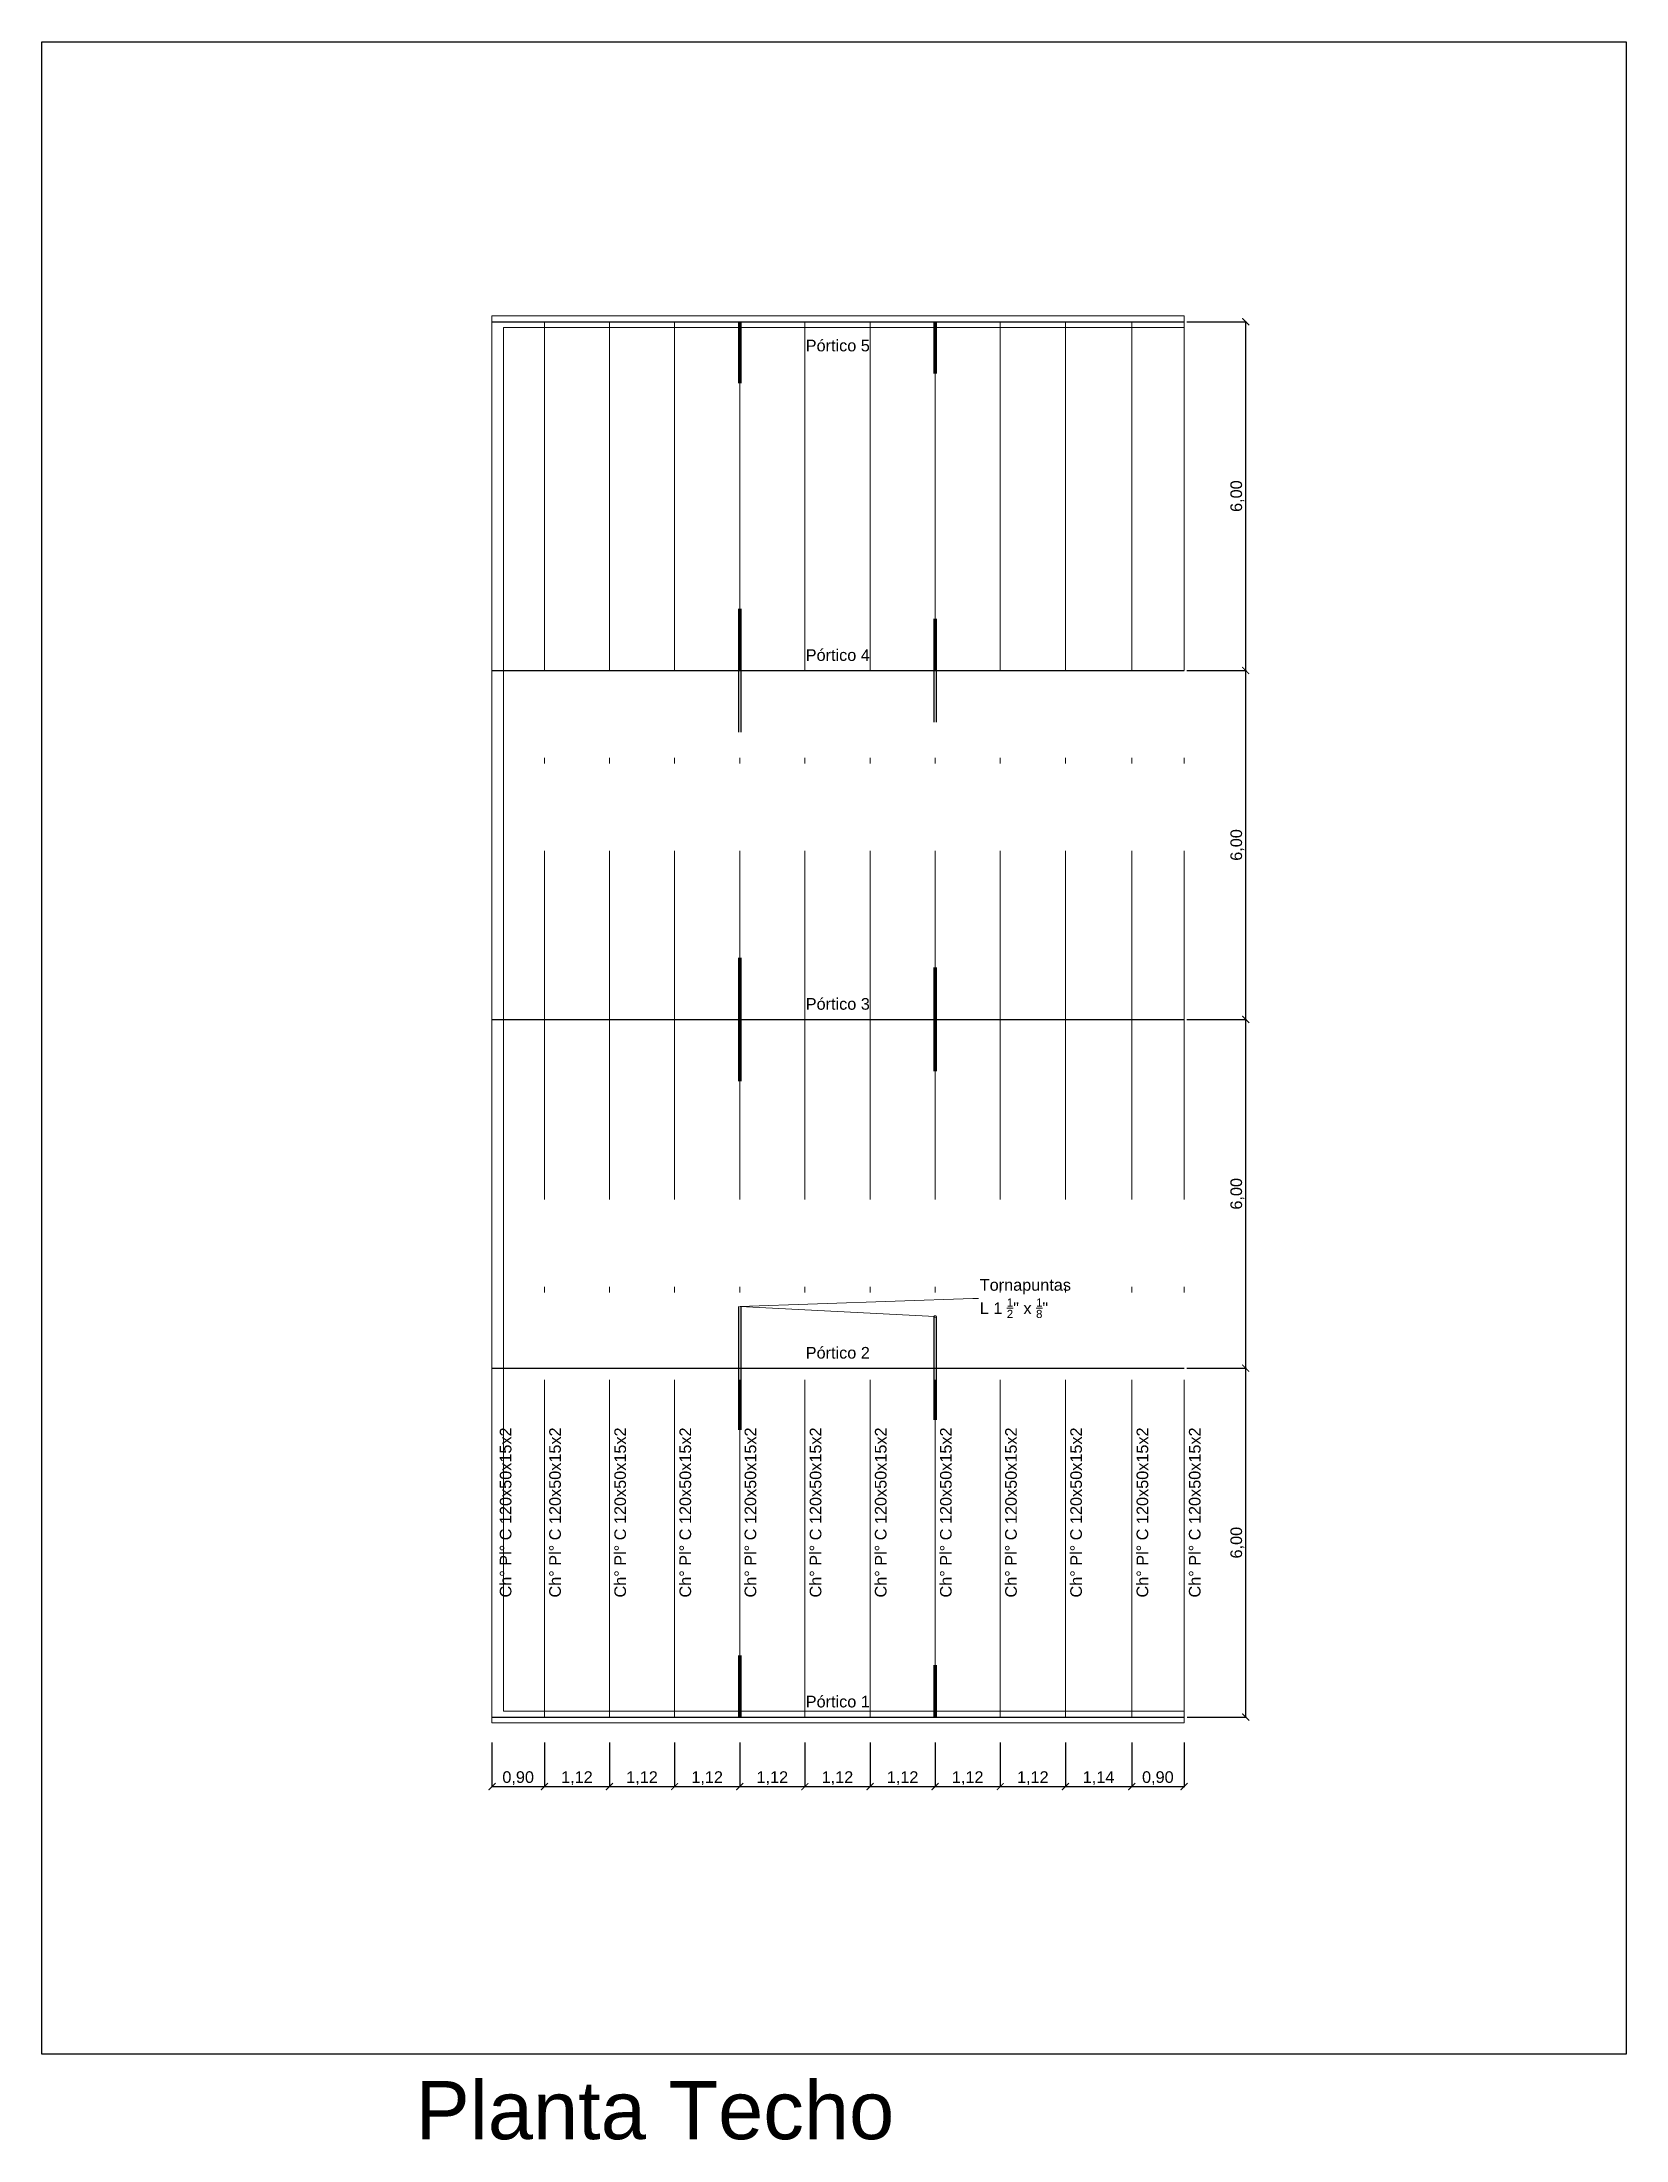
# Model space of a CAD drawing. Header units: millimetres. Extents: x 265 to 899, y -203 to 32.
# Drawn here: x 625.62 to 652.86, y -108.88 to -72.8 of the extents above; entities that cross this region are included whole.
import ezdxf
from ezdxf import colors
from ezdxf.entities.mleader import LeaderData, LeaderLine
from ezdxf.math import Vec2, Vec3

# ---------------------------------------------------------------- set-up
doc = ezdxf.new("R2010")
doc.units = ezdxf.units.MM
doc.header["$LTSCALE"] = 0.1
doc.header["$MEASUREMENT"] = 0
doc.header["$PDMODE"] = 3
doc.header["$PDSIZE"] = 0.1
doc.linetypes.add('ACAD_ISO10W100', pattern=[18, 12, -3, 0, -3])
doc.layers.get('DEFPOINTS').update_dxf_attribs({"color": 1})
for name, color, linetype, lineweight in [('00_EST_CERCHA', 5, 'ACAD_ISO10W100', 30), ('00_EST_Correa', 3, 'ACAD_ISO10W100', 20), ('00_EST_Cotas', 6, 'Continuous', 9), ('00_EST_MAMPOSTERIA', 7, 'Continuous', 20), ('00_EST_TEXTO', 6, 'Continuous', 9)]:
    doc.layers.add(name, color=color, linetype=linetype, lineweight=lineweight)
doc.layers.add('00_EST_NoImprimir', color=1, linetype='Continuous', plot=False)
doc.layers.add('00_EST_TORNAPUNTAS', color=7, linetype='Continuous', lineweight=30, true_color=0xf70828)
doc.styles.add('ARIAL', font='arial.ttf', dxfattribs={"height": 0.15})
doc.styles.add('Arial1_50', font='arial.ttf', dxfattribs={"height": 0.05})
doc.styles.add('Arial20', font='arial.ttf', dxfattribs={"height": 0.2})
doc.dimstyles.new('Cota 1-100-Andres', dxfattribs={"dimtxt": 0.2, "dimasz": 0.12, "dimexe": 0.012, "dimexo": 0.15, "dimgap": 0.025, "dimtad": 1, "dimzin": 0, "dimtxsty": 'Arial20', "dimblk1": 'ARCHTICK', "dimblk2": 'ARCHTICK', "dimsah": 1, "dimcen": 0.09, "dimclrd": 256, "dimclre": 256, "dimclrt": 256, "dimazin": 0, "dimtfac": 1, "dimtofl": 0, "dimtmove": 0, "dimatfit": 3, "dimldrblk": 'ARCHTICK', "dimfxl": 1, "dimtolj": 1, "dimtzin": 0, "dimarcsym": 0})

msp = doc.modelspace()

# ---------------------------------------------------------------- texts
at = {"layer": '00_EST_TEXTO', "attachment_point": 1}
for s, width, gutter_width, insert, char_height, style in [('Pórtico 5', 4.79928, 0.75, (638.757, -77.918), 0.2, 'ARIAL'), ('Pórtico 4', 4.79928, 0.75, (638.757, -83.242), 0.2, 'ARIAL'), ('Pórtico 3', 4.79928, 0.75, (638.757, -89.242), 0.2, 'ARIAL'), ('Pórtico 2', 4.79928, 0.75, (638.757, -95.242), 0.2, 'ARIAL'), ('Pórtico 1', 4.79928, 0.75, (638.757, -101.242), 0.2, 'ARIAL'), ('Planta Techo', 15.00094, 0.25, (632.048, -107.869), 1, 'Arial1_50')]:
    msp.add_mtext_dynamic_manual_height_columns(s, width=width, gutter_width=gutter_width, heights=[0], dxfattribs=dict(at, insert=insert, char_height=char_height, style=style))
at = {"layer": '00_EST_TEXTO', "char_height": 0.2, "attachment_point": 1, "rotation": 90, "style": 'ARIAL'}
for insert in [(633.496, -99.552), (634.346, -99.552), (635.466, -99.552), (636.586, -99.552), (637.706, -99.552), (638.826, -99.552), (639.946, -99.552), (641.066, -99.552), (642.186, -99.552), (643.306, -99.552), (644.446, -99.552), (645.346, -99.552)]:
    msp.add_mtext_dynamic_manual_height_columns('Ch° Pl° C 120x50x15x2', width=4.79928, gutter_width=0.75, heights=[0], dxfattribs=dict(at, insert=insert))

# ---------------------------------------------------------------- blocks, each defined once
blk = doc.blocks.new('_ARCHTICK')
at = {"color": 0, "linetype": 'ByBlock', "const_width": 0.15}
blk.add_lwpolyline([(-0.5, -0.5), (0.5, 0.5)], dxfattribs=at)
blk = doc.blocks.new('*D311')
at = {"layer": '00_EST_Cotas', "lineweight": -2, "transparency": 16777216}
for p, q in [((645.312, -89.608), (646.335, -89.608)), ((646.323, -95.608), (646.323, -89.608)), ((645.318, -95.608), (646.335, -95.608))]:
    blk.add_line(p, q, dxfattribs=at)
at = {"layer": 'DEFPOINTS', "color": 0, "transparency": 16777216}
for p in [(645.162, -89.608), (646.323, -89.608), (645.168, -95.608)]:
    blk.add_point(p, dxfattribs=at)
at = {"layer": '00_EST_Cotas', "lineweight": -2, "transparency": 16777216, "xscale": 0.12, "yscale": 0.12, "zscale": 0.12}
for p, rotation in [((646.323, -89.608), 90), ((646.323, -95.608), 270)]:
    blk.add_blockref('_ARCHTICK', p, dxfattribs=dict(at, rotation=rotation))
at = {"layer": '00_EST_Cotas', "transparency": 16777216, "insert": (646.178, -92.608), "char_height": 0.2, "attachment_point": 5, "rotation": 90, "style": 'Arial20'}
blk.add_mtext('\\A1;6,00', dxfattribs=at)
blk = doc.blocks.new('*D312')
at = {"layer": '00_EST_Cotas', "lineweight": -2, "transparency": 16777216}
for p, q in [((645.312, -83.608), (646.335, -83.608)), ((646.323, -89.608), (646.323, -83.608)), ((645.312, -89.608), (646.335, -89.608))]:
    blk.add_line(p, q, dxfattribs=at)
at = {"layer": 'DEFPOINTS', "color": 0, "transparency": 16777216}
for p in [(645.162, -83.608), (646.323, -83.608), (645.162, -89.608)]:
    blk.add_point(p, dxfattribs=at)
at = {"layer": '00_EST_Cotas', "lineweight": -2, "transparency": 16777216, "xscale": 0.12, "yscale": 0.12, "zscale": 0.12}
for p, rotation in [((646.323, -83.608), 90), ((646.323, -89.608), 270)]:
    blk.add_blockref('_ARCHTICK', p, dxfattribs=dict(at, rotation=rotation))
at = {"layer": '00_EST_Cotas', "transparency": 16777216, "insert": (646.178, -86.608), "char_height": 0.2, "attachment_point": 5, "rotation": 90, "style": 'Arial20'}
blk.add_mtext('\\A1;6,00', dxfattribs=at)
blk = doc.blocks.new('*D313')
at = {"layer": '00_EST_Cotas', "lineweight": -2, "transparency": 16777216}
for p, q in [((645.312, -77.608), (646.335, -77.608)), ((646.323, -83.608), (646.323, -77.608)), ((645.312, -83.608), (646.335, -83.608))]:
    blk.add_line(p, q, dxfattribs=at)
at = {"layer": 'DEFPOINTS', "color": 0, "transparency": 16777216}
for p in [(645.162, -77.608), (646.323, -77.608), (645.162, -83.608)]:
    blk.add_point(p, dxfattribs=at)
at = {"layer": '00_EST_Cotas', "lineweight": -2, "transparency": 16777216, "xscale": 0.12, "yscale": 0.12, "zscale": 0.12}
for p, rotation in [((646.323, -77.608), 90), ((646.323, -83.608), 270)]:
    blk.add_blockref('_ARCHTICK', p, dxfattribs=dict(at, rotation=rotation))
at = {"layer": '00_EST_Cotas', "transparency": 16777216, "insert": (646.178, -80.608), "char_height": 0.2, "attachment_point": 5, "rotation": 90, "style": 'Arial20'}
blk.add_mtext('\\A1;6,00', dxfattribs=at)
blk = doc.blocks.new('*D314')
at = {"layer": '00_EST_Cotas', "lineweight": -2, "transparency": 16777216}
for p, q in [((645.312, -89.608), (646.335, -89.608)), ((646.323, -95.608), (646.323, -89.608)), ((645.318, -95.608), (646.335, -95.608))]:
    blk.add_line(p, q, dxfattribs=at)
at = {"layer": 'DEFPOINTS', "color": 0, "transparency": 16777216}
for p in [(645.162, -89.608), (646.323, -89.608), (645.168, -95.608)]:
    blk.add_point(p, dxfattribs=at)
at = {"layer": '00_EST_Cotas', "lineweight": -2, "transparency": 16777216, "xscale": 0.12, "yscale": 0.12, "zscale": 0.12}
for p, rotation in [((646.323, -89.608), 90), ((646.323, -95.608), 270)]:
    blk.add_blockref('_ARCHTICK', p, dxfattribs=dict(at, rotation=rotation))
at = {"layer": '00_EST_Cotas', "transparency": 16777216, "insert": (646.178, -92.608), "char_height": 0.2, "attachment_point": 5, "rotation": 90, "style": 'Arial20'}
blk.add_mtext('\\A1;6,00', dxfattribs=at)
blk = doc.blocks.new('*D315')
at = {"layer": '00_EST_Cotas', "lineweight": -2, "transparency": 16777216}
for p, q in [((645.312, -83.608), (646.335, -83.608)), ((646.323, -89.608), (646.323, -83.608)), ((645.312, -89.608), (646.335, -89.608))]:
    blk.add_line(p, q, dxfattribs=at)
at = {"layer": 'DEFPOINTS', "color": 0, "transparency": 16777216}
for p in [(645.162, -83.608), (646.323, -83.608), (645.162, -89.608)]:
    blk.add_point(p, dxfattribs=at)
at = {"layer": '00_EST_Cotas', "lineweight": -2, "transparency": 16777216, "xscale": 0.12, "yscale": 0.12, "zscale": 0.12}
for p, rotation in [((646.323, -83.608), 90), ((646.323, -89.608), 270)]:
    blk.add_blockref('_ARCHTICK', p, dxfattribs=dict(at, rotation=rotation))
at = {"layer": '00_EST_Cotas', "transparency": 16777216, "insert": (646.178, -86.608), "char_height": 0.2, "attachment_point": 5, "rotation": 90, "style": 'Arial20'}
blk.add_mtext('\\A1;6,00', dxfattribs=at)
blk = doc.blocks.new('*D316')
at = {"layer": '00_EST_Cotas', "lineweight": -2, "transparency": 16777216}
for p, q in [((645.312, -77.608), (646.335, -77.608)), ((646.323, -83.608), (646.323, -77.608)), ((645.312, -83.608), (646.335, -83.608))]:
    blk.add_line(p, q, dxfattribs=at)
at = {"layer": 'DEFPOINTS', "color": 0, "transparency": 16777216}
for p in [(645.162, -77.608), (646.323, -77.608), (645.162, -83.608)]:
    blk.add_point(p, dxfattribs=at)
at = {"layer": '00_EST_Cotas', "lineweight": -2, "transparency": 16777216, "xscale": 0.12, "yscale": 0.12, "zscale": 0.12}
for p, rotation in [((646.323, -77.608), 90), ((646.323, -83.608), 270)]:
    blk.add_blockref('_ARCHTICK', p, dxfattribs=dict(at, rotation=rotation))
at = {"layer": '00_EST_Cotas', "transparency": 16777216, "insert": (646.178, -80.608), "char_height": 0.2, "attachment_point": 5, "rotation": 90, "style": 'Arial20'}
blk.add_mtext('\\A1;6,00', dxfattribs=at)
blk = doc.blocks.new('*D317')
at = {"layer": '00_EST_Cotas', "lineweight": -2, "transparency": 16777216}
for p, q in [((633.362, -102.047), (633.362, -102.816)), ((634.262, -102.047), (634.262, -102.816)), ((633.362, -102.804), (634.262, -102.804))]:
    blk.add_line(p, q, dxfattribs=at)
at = {"layer": 'DEFPOINTS', "color": 0, "transparency": 16777216}
for p in [(633.362, -101.897), (634.262, -101.897), (634.262, -102.804)]:
    blk.add_point(p, dxfattribs=at)
at = {"layer": '00_EST_Cotas', "lineweight": -2, "transparency": 16777216, "xscale": 0.12, "yscale": 0.12, "zscale": 0.12, "rotation": 180}
blk.add_blockref('_ARCHTICK', (633.362, -102.804), dxfattribs=at)
at = {"layer": '00_EST_Cotas', "lineweight": -2, "transparency": 16777216, "xscale": 0.12, "yscale": 0.12, "zscale": 0.12}
blk.add_blockref('_ARCHTICK', (634.262, -102.804), dxfattribs=at)
at = {"layer": '00_EST_Cotas', "transparency": 16777216, "insert": (633.812, -102.659), "char_height": 0.2, "attachment_point": 5, "style": 'Arial20'}
blk.add_mtext('\\A1;0,90', dxfattribs=at)
blk = doc.blocks.new('*D318')
at = {"layer": '00_EST_Cotas', "lineweight": -2, "transparency": 16777216}
for p, q in [((634.262, -102.047), (634.262, -102.816)), ((635.382, -102.047), (635.382, -102.816)), ((634.262, -102.804), (635.382, -102.804))]:
    blk.add_line(p, q, dxfattribs=at)
at = {"layer": 'DEFPOINTS', "color": 0, "transparency": 16777216}
for p in [(634.262, -101.897), (635.382, -101.897), (635.382, -102.804)]:
    blk.add_point(p, dxfattribs=at)
at = {"layer": '00_EST_Cotas', "lineweight": -2, "transparency": 16777216, "xscale": 0.12, "yscale": 0.12, "zscale": 0.12, "rotation": 180}
blk.add_blockref('_ARCHTICK', (634.262, -102.804), dxfattribs=at)
at = {"layer": '00_EST_Cotas', "lineweight": -2, "transparency": 16777216, "xscale": 0.12, "yscale": 0.12, "zscale": 0.12}
blk.add_blockref('_ARCHTICK', (635.382, -102.804), dxfattribs=at)
at = {"layer": '00_EST_Cotas', "transparency": 16777216, "insert": (634.822, -102.659), "char_height": 0.2, "attachment_point": 5, "style": 'Arial20'}
blk.add_mtext('\\A1;1,12', dxfattribs=at)
blk = doc.blocks.new('*D319')
at = {"layer": '00_EST_Cotas', "lineweight": -2, "transparency": 16777216}
for p, q in [((635.382, -102.047), (635.382, -102.816)), ((636.502, -102.047), (636.502, -102.816)), ((635.382, -102.804), (636.502, -102.804))]:
    blk.add_line(p, q, dxfattribs=at)
at = {"layer": 'DEFPOINTS', "color": 0, "transparency": 16777216}
for p in [(635.382, -101.897), (636.502, -101.897), (636.502, -102.804)]:
    blk.add_point(p, dxfattribs=at)
at = {"layer": '00_EST_Cotas', "lineweight": -2, "transparency": 16777216, "xscale": 0.12, "yscale": 0.12, "zscale": 0.12, "rotation": 180}
blk.add_blockref('_ARCHTICK', (635.382, -102.804), dxfattribs=at)
at = {"layer": '00_EST_Cotas', "lineweight": -2, "transparency": 16777216, "xscale": 0.12, "yscale": 0.12, "zscale": 0.12}
blk.add_blockref('_ARCHTICK', (636.502, -102.804), dxfattribs=at)
at = {"layer": '00_EST_Cotas', "transparency": 16777216, "insert": (635.942, -102.659), "char_height": 0.2, "attachment_point": 5, "style": 'Arial20'}
blk.add_mtext('\\A1;1,12', dxfattribs=at)
blk = doc.blocks.new('*D320')
at = {"layer": '00_EST_Cotas', "lineweight": -2, "transparency": 16777216}
for p, q in [((636.502, -102.047), (636.502, -102.816)), ((637.622, -102.047), (637.622, -102.816)), ((636.502, -102.804), (637.622, -102.804))]:
    blk.add_line(p, q, dxfattribs=at)
at = {"layer": 'DEFPOINTS', "color": 0, "transparency": 16777216}
for p in [(636.502, -101.897), (637.622, -101.897), (637.622, -102.804)]:
    blk.add_point(p, dxfattribs=at)
at = {"layer": '00_EST_Cotas', "lineweight": -2, "transparency": 16777216, "xscale": 0.12, "yscale": 0.12, "zscale": 0.12, "rotation": 180}
blk.add_blockref('_ARCHTICK', (636.502, -102.804), dxfattribs=at)
at = {"layer": '00_EST_Cotas', "lineweight": -2, "transparency": 16777216, "xscale": 0.12, "yscale": 0.12, "zscale": 0.12}
blk.add_blockref('_ARCHTICK', (637.622, -102.804), dxfattribs=at)
at = {"layer": '00_EST_Cotas', "transparency": 16777216, "insert": (637.062, -102.659), "char_height": 0.2, "attachment_point": 5, "style": 'Arial20'}
blk.add_mtext('\\A1;1,12', dxfattribs=at)
blk = doc.blocks.new('*D321')
at = {"layer": '00_EST_Cotas', "lineweight": -2, "transparency": 16777216}
for p, q in [((637.622, -102.047), (637.622, -102.816)), ((638.742, -102.047), (638.742, -102.816)), ((637.622, -102.804), (638.742, -102.804))]:
    blk.add_line(p, q, dxfattribs=at)
at = {"layer": 'DEFPOINTS', "color": 0, "transparency": 16777216}
for p in [(637.622, -101.897), (638.742, -101.897), (638.742, -102.804)]:
    blk.add_point(p, dxfattribs=at)
at = {"layer": '00_EST_Cotas', "lineweight": -2, "transparency": 16777216, "xscale": 0.12, "yscale": 0.12, "zscale": 0.12, "rotation": 180}
blk.add_blockref('_ARCHTICK', (637.622, -102.804), dxfattribs=at)
at = {"layer": '00_EST_Cotas', "lineweight": -2, "transparency": 16777216, "xscale": 0.12, "yscale": 0.12, "zscale": 0.12}
blk.add_blockref('_ARCHTICK', (638.742, -102.804), dxfattribs=at)
at = {"layer": '00_EST_Cotas', "transparency": 16777216, "insert": (638.182, -102.659), "char_height": 0.2, "attachment_point": 5, "style": 'Arial20'}
blk.add_mtext('\\A1;1,12', dxfattribs=at)
blk = doc.blocks.new('*D322')
at = {"layer": '00_EST_Cotas', "lineweight": -2, "transparency": 16777216}
for p, q in [((638.742, -102.047), (638.742, -102.816)), ((639.862, -102.047), (639.862, -102.816)), ((638.742, -102.804), (639.862, -102.804))]:
    blk.add_line(p, q, dxfattribs=at)
at = {"layer": 'DEFPOINTS', "color": 0, "transparency": 16777216}
for p in [(638.742, -101.897), (639.862, -101.897), (639.862, -102.804)]:
    blk.add_point(p, dxfattribs=at)
at = {"layer": '00_EST_Cotas', "lineweight": -2, "transparency": 16777216, "xscale": 0.12, "yscale": 0.12, "zscale": 0.12, "rotation": 180}
blk.add_blockref('_ARCHTICK', (638.742, -102.804), dxfattribs=at)
at = {"layer": '00_EST_Cotas', "lineweight": -2, "transparency": 16777216, "xscale": 0.12, "yscale": 0.12, "zscale": 0.12}
blk.add_blockref('_ARCHTICK', (639.862, -102.804), dxfattribs=at)
at = {"layer": '00_EST_Cotas', "transparency": 16777216, "insert": (639.302, -102.659), "char_height": 0.2, "attachment_point": 5, "style": 'Arial20'}
blk.add_mtext('\\A1;1,12', dxfattribs=at)
blk = doc.blocks.new('*D323')
at = {"layer": '00_EST_Cotas', "lineweight": -2, "transparency": 16777216}
for p, q in [((639.862, -102.047), (639.862, -102.816)), ((640.982, -102.047), (640.982, -102.816)), ((639.862, -102.804), (640.982, -102.804))]:
    blk.add_line(p, q, dxfattribs=at)
at = {"layer": 'DEFPOINTS', "color": 0, "transparency": 16777216}
for p in [(639.862, -101.897), (640.982, -101.897), (640.982, -102.804)]:
    blk.add_point(p, dxfattribs=at)
at = {"layer": '00_EST_Cotas', "lineweight": -2, "transparency": 16777216, "xscale": 0.12, "yscale": 0.12, "zscale": 0.12, "rotation": 180}
blk.add_blockref('_ARCHTICK', (639.862, -102.804), dxfattribs=at)
at = {"layer": '00_EST_Cotas', "lineweight": -2, "transparency": 16777216, "xscale": 0.12, "yscale": 0.12, "zscale": 0.12}
blk.add_blockref('_ARCHTICK', (640.982, -102.804), dxfattribs=at)
at = {"layer": '00_EST_Cotas', "transparency": 16777216, "insert": (640.422, -102.659), "char_height": 0.2, "attachment_point": 5, "style": 'Arial20'}
blk.add_mtext('\\A1;1,12', dxfattribs=at)
blk = doc.blocks.new('*D324')
at = {"layer": '00_EST_Cotas', "lineweight": -2, "transparency": 16777216}
for p, q in [((640.982, -102.047), (640.982, -102.816)), ((642.102, -102.047), (642.102, -102.816)), ((640.982, -102.804), (642.102, -102.804))]:
    blk.add_line(p, q, dxfattribs=at)
at = {"layer": 'DEFPOINTS', "color": 0, "transparency": 16777216}
for p in [(640.982, -101.897), (642.102, -101.897), (642.102, -102.804)]:
    blk.add_point(p, dxfattribs=at)
at = {"layer": '00_EST_Cotas', "lineweight": -2, "transparency": 16777216, "xscale": 0.12, "yscale": 0.12, "zscale": 0.12, "rotation": 180}
blk.add_blockref('_ARCHTICK', (640.982, -102.804), dxfattribs=at)
at = {"layer": '00_EST_Cotas', "lineweight": -2, "transparency": 16777216, "xscale": 0.12, "yscale": 0.12, "zscale": 0.12}
blk.add_blockref('_ARCHTICK', (642.102, -102.804), dxfattribs=at)
at = {"layer": '00_EST_Cotas', "transparency": 16777216, "insert": (641.542, -102.659), "char_height": 0.2, "attachment_point": 5, "style": 'Arial20'}
blk.add_mtext('\\A1;1,12', dxfattribs=at)
blk = doc.blocks.new('*D325')
at = {"layer": '00_EST_Cotas', "lineweight": -2, "transparency": 16777216}
for p, q in [((642.102, -102.047), (642.102, -102.816)), ((643.222, -102.047), (643.222, -102.816)), ((642.102, -102.804), (643.222, -102.804))]:
    blk.add_line(p, q, dxfattribs=at)
at = {"layer": 'DEFPOINTS', "color": 0, "transparency": 16777216}
for p in [(642.102, -101.897), (643.222, -101.897), (643.222, -102.804)]:
    blk.add_point(p, dxfattribs=at)
at = {"layer": '00_EST_Cotas', "lineweight": -2, "transparency": 16777216, "xscale": 0.12, "yscale": 0.12, "zscale": 0.12, "rotation": 180}
blk.add_blockref('_ARCHTICK', (642.102, -102.804), dxfattribs=at)
at = {"layer": '00_EST_Cotas', "lineweight": -2, "transparency": 16777216, "xscale": 0.12, "yscale": 0.12, "zscale": 0.12}
blk.add_blockref('_ARCHTICK', (643.222, -102.804), dxfattribs=at)
at = {"layer": '00_EST_Cotas', "transparency": 16777216, "insert": (642.662, -102.659), "char_height": 0.2, "attachment_point": 5, "style": 'Arial20'}
blk.add_mtext('\\A1;1,12', dxfattribs=at)
blk = doc.blocks.new('*D326')
at = {"layer": '00_EST_Cotas', "lineweight": -2, "transparency": 16777216}
for p, q in [((643.222, -102.047), (643.222, -102.816)), ((644.362, -102.047), (644.362, -102.816)), ((643.222, -102.804), (644.362, -102.804))]:
    blk.add_line(p, q, dxfattribs=at)
at = {"layer": 'DEFPOINTS', "color": 0, "transparency": 16777216}
for p in [(643.222, -101.897), (644.362, -101.897), (644.362, -102.804)]:
    blk.add_point(p, dxfattribs=at)
at = {"layer": '00_EST_Cotas', "lineweight": -2, "transparency": 16777216, "xscale": 0.12, "yscale": 0.12, "zscale": 0.12, "rotation": 180}
blk.add_blockref('_ARCHTICK', (643.222, -102.804), dxfattribs=at)
at = {"layer": '00_EST_Cotas', "lineweight": -2, "transparency": 16777216, "xscale": 0.12, "yscale": 0.12, "zscale": 0.12}
blk.add_blockref('_ARCHTICK', (644.362, -102.804), dxfattribs=at)
at = {"layer": '00_EST_Cotas', "transparency": 16777216, "insert": (643.792, -102.659), "char_height": 0.2, "attachment_point": 5, "style": 'Arial20'}
blk.add_mtext('\\A1;1,14', dxfattribs=at)
blk = doc.blocks.new('*D327')
at = {"layer": '00_EST_Cotas', "lineweight": -2, "transparency": 16777216}
for p, q in [((644.362, -102.047), (644.362, -102.816)), ((645.262, -102.047), (645.262, -102.816)), ((644.362, -102.804), (645.262, -102.804))]:
    blk.add_line(p, q, dxfattribs=at)
at = {"layer": 'DEFPOINTS', "color": 0, "transparency": 16777216}
for p in [(644.362, -101.897), (645.262, -101.897), (645.262, -102.804)]:
    blk.add_point(p, dxfattribs=at)
at = {"layer": '00_EST_Cotas', "lineweight": -2, "transparency": 16777216, "xscale": 0.12, "yscale": 0.12, "zscale": 0.12, "rotation": 180}
blk.add_blockref('_ARCHTICK', (644.362, -102.804), dxfattribs=at)
at = {"layer": '00_EST_Cotas', "lineweight": -2, "transparency": 16777216, "xscale": 0.12, "yscale": 0.12, "zscale": 0.12}
blk.add_blockref('_ARCHTICK', (645.262, -102.804), dxfattribs=at)
at = {"layer": '00_EST_Cotas', "transparency": 16777216, "insert": (644.812, -102.659), "char_height": 0.2, "attachment_point": 5, "style": 'Arial20'}
blk.add_mtext('\\A1;0,90', dxfattribs=at)
blk = doc.blocks.new('_DotSmall')
at = {"color": 0, "linetype": 'ByBlock', "const_width": 0.5}
blk.add_lwpolyline([(-0.0625, 0, 1), (0.0625, 0, 1)], format="xyb", close=True, dxfattribs=at)
blk = doc.blocks.new('*D328')
at = {"layer": '00_EST_Cotas', "lineweight": -2, "transparency": 16777216}
for p, q in [((645.312, -95.608), (646.335, -95.608)), ((646.323, -101.608), (646.323, -95.608)), ((645.318, -101.608), (646.335, -101.608))]:
    blk.add_line(p, q, dxfattribs=at)
at = {"layer": 'DEFPOINTS', "color": 0, "transparency": 16777216}
for p in [(645.162, -95.608), (646.323, -95.608), (645.168, -101.608)]:
    blk.add_point(p, dxfattribs=at)
at = {"layer": '00_EST_Cotas', "lineweight": -2, "transparency": 16777216, "xscale": 0.12, "yscale": 0.12, "zscale": 0.12}
for p, rotation in [((646.323, -95.608), 90), ((646.323, -101.608), 270)]:
    blk.add_blockref('_ARCHTICK', p, dxfattribs=dict(at, rotation=rotation))
at = {"layer": '00_EST_Cotas', "transparency": 16777216, "insert": (646.178, -98.608), "char_height": 0.2, "attachment_point": 5, "rotation": 90, "style": 'Arial20'}
blk.add_mtext('\\A1;6,00', dxfattribs=at)
blk = doc.blocks.new('*D329')
at = {"layer": '00_EST_Cotas', "lineweight": -2, "transparency": 16777216}
for p, q in [((645.312, -95.608), (646.335, -95.608)), ((646.323, -101.608), (646.323, -95.608)), ((645.318, -101.608), (646.335, -101.608))]:
    blk.add_line(p, q, dxfattribs=at)
at = {"layer": 'DEFPOINTS', "color": 0, "transparency": 16777216}
for p in [(645.162, -95.608), (646.323, -95.608), (645.168, -101.608)]:
    blk.add_point(p, dxfattribs=at)
at = {"layer": '00_EST_Cotas', "lineweight": -2, "transparency": 16777216, "xscale": 0.12, "yscale": 0.12, "zscale": 0.12}
for p, rotation in [((646.323, -95.608), 90), ((646.323, -101.608), 270)]:
    blk.add_blockref('_ARCHTICK', p, dxfattribs=dict(at, rotation=rotation))
at = {"layer": '00_EST_Cotas', "transparency": 16777216, "insert": (646.178, -98.608), "char_height": 0.2, "attachment_point": 5, "rotation": 90, "style": 'Arial20'}
blk.add_mtext('\\A1;6,00', dxfattribs=at)

# ---------------------------------------------------------------- dimensions: what is measured, and where the dimension line sits
at = {"layer": '00_EST_Cotas'}
for base, p1, p2, picture, middle in [((646.323, -77.608), (645.162, -83.608), (645.162, -77.608), '*D313', (646.178, -80.608)), ((646.323, -77.608), (645.162, -83.608), (645.162, -77.608), '*D316', (646.178, -80.608)), ((646.323, -83.608), (645.162, -89.608), (645.162, -83.608), '*D312', (646.178, -86.608)), ((646.323, -83.608), (645.162, -89.608), (645.162, -83.608), '*D315', (646.178, -86.608)), ((646.323, -89.608), (645.168, -95.608), (645.162, -89.608), '*D311', (646.178, -92.608)), ((646.323, -89.608), (645.168, -95.608), (645.162, -89.608), '*D314', (646.178, -92.608)), ((646.323, -95.608), (645.168, -101.608), (645.162, -95.608), '*D328', (646.178, -98.608)), ((646.323, -95.608), (645.168, -101.608), (645.162, -95.608), '*D329', (646.178, -98.608))]:
    dim = msp.add_linear_dim(base=base, p1=p1, p2=p2, angle=90, dimstyle='Cota 1-100-Andres', override={"dimtmove": 1}, dxfattribs=at)
    dim.commit()
    dim.dimension.update_dxf_attribs({"geometry": picture, "text_midpoint": middle})
for base, p1, p2, picture, middle in [((634.262, -102.804), (633.362, -101.897), (634.262, -101.897), '*D317', (633.812, -102.659)), ((635.382, -102.804), (634.262, -101.897), (635.382, -101.897), '*D318', (634.822, -102.659)), ((636.502, -102.804), (635.382, -101.897), (636.502, -101.897), '*D319', (635.942, -102.659)), ((637.622, -102.804), (636.502, -101.897), (637.622, -101.897), '*D320', (637.062, -102.659)), ((638.742, -102.804), (637.622, -101.897), (638.742, -101.897), '*D321', (638.182, -102.659)), ((639.862, -102.804), (638.742, -101.897), (639.862, -101.897), '*D322', (639.302, -102.659)), ((640.982, -102.804), (639.862, -101.897), (640.982, -101.897), '*D323', (640.422, -102.659)), ((642.102, -102.804), (640.982, -101.897), (642.102, -101.897), '*D324', (641.542, -102.659)), ((643.222, -102.804), (642.102, -101.897), (643.222, -101.897), '*D325', (642.662, -102.659)), ((644.362, -102.804), (643.222, -101.897), (644.362, -101.897), '*D326', (643.792, -102.659)), ((645.262, -102.804), (644.362, -101.897), (645.262, -101.897), '*D327', (644.812, -102.659))]:
    dim = msp.add_linear_dim(base=base, p1=p1, p2=p2, dimstyle='Cota 1-100-Andres', override={"dimtmove": 1}, dxfattribs=at)
    dim.commit()
    dim.dimension.update_dxf_attribs({"geometry": picture, "text_midpoint": middle})

# ---------------------------------------------------------------- linework, layer by layer
at = {"layer": '00_EST_CERCHA', "ltscale": 10}
for p, q in [((633.362, -77.608), (645.262, -77.608)), ((633.362, -83.608), (645.262, -83.608)), ((633.362, -89.608), (645.262, -89.608)), ((633.362, -95.608), (645.262, -95.608)), ((633.362, -101.608), (645.262, -101.608))]:
    msp.add_line(p, q, dxfattribs=at)
at = {"layer": '00_EST_Correa', "ltscale": 5}
for p, q in [((633.362, -77.608), (633.362, -101.608)), ((634.262, -77.608), (634.262, -101.608)), ((635.382, -77.608), (635.382, -101.608)), ((636.502, -77.608), (636.502, -101.608)), ((637.622, -77.608), (637.622, -101.608)), ((638.742, -77.608), (638.742, -101.608)), ((639.862, -77.608), (639.862, -101.608)), ((640.982, -77.608), (640.982, -101.608)), ((642.102, -77.608), (642.102, -101.608)), ((643.222, -77.608), (643.222, -101.608)), ((644.362, -77.608), (644.362, -101.608)), ((645.262, -77.608), (645.262, -101.608))]:
    msp.add_line(p, q, dxfattribs=at)
at = {"layer": '00_EST_MAMPOSTERIA'}
for p, q in [((633.362, -77.508), (633.362, -101.708)), ((633.362, -77.508), (645.262, -77.508)), ((645.262, -77.708), (645.262, -77.508)), ((633.562, -77.708), (633.562, -101.508)), ((633.562, -77.708), (645.262, -77.708)), ((633.362, -101.708), (645.262, -101.708)), ((633.562, -101.508), (645.262, -101.508)), ((645.262, -101.708), (645.262, -101.508))]:
    msp.add_line(p, q, dxfattribs=at)
at = {"layer": '00_EST_NoImprimir'}
msp.add_lwpolyline([(625.624, -72.797), (652.862, -72.797), (652.862, -107.404), (625.624, -107.404)], close=True, dxfattribs=at)
at = {"layer": '00_EST_TORNAPUNTAS'}
for p, q in [((637.602, -77.608), (637.602, -78.668)), ((637.642, -77.608), (637.642, -78.668)), ((640.962, -77.608), (640.962, -78.498)), ((641.002, -77.608), (641.002, -78.498)), ((637.602, -82.548), (637.602, -84.668)), ((637.642, -82.548), (637.642, -84.668)), ((640.962, -82.718), (640.962, -84.498)), ((641.002, -82.718), (641.002, -84.498)), ((637.602, -88.548), (637.602, -90.668)), ((637.642, -88.548), (637.642, -90.668)), ((640.962, -88.718), (640.962, -90.498)), ((641.002, -88.718), (641.002, -90.498)), ((637.602, -94.548), (637.602, -96.668)), ((637.642, -94.548), (637.642, -96.668)), ((640.962, -94.718), (640.962, -96.498)), ((641.002, -94.718), (641.002, -96.498)), ((637.602, -100.548), (637.602, -101.608)), ((637.642, -100.548), (637.642, -101.608)), ((640.962, -100.718), (640.962, -101.608)), ((641.002, -100.718), (641.002, -101.608))]:
    msp.add_line(p, q, dxfattribs=at)

msp.set_redraw_order([(e.dxf.handle, doc.entitydb.next_handle()) for e in msp.query("TEXT MTEXT ATTDEF DIMENSION ARC_DIMENSION")])  # texts and dimensions are drawn at this point

# ---------------------------------------------------------------- leaders
at = {"layer": '00_EST_TEXTO'}
ml = msp.add_multileader_mtext('Standard', dxfattribs=at)
ml.set_content('\\A1;Tornapuntas\\PL 1 {\\H0.7x;\\S1/2;}" x {\\H0.7x;\\S1/8;}"', color=2, style='Arial20')
ml.set_leader_properties(color=256, linetype='ByLayer', lineweight=-1)
ml.set_arrow_properties(name='DOTSMALL')
ml.build(insert=Vec2(0, 0))
ml.multileader.update_dxf_attribs({"text_left_attachment_type": 2, "text_right_attachment_type": 2, "dogleg_length": 0.1, "arrow_head_size": 0.08})
ctx = ml.context
ctx.base_point, ctx.char_height, ctx.arrow_head_size, ctx.landing_gap_size, ctx.plane_origin = Vec3(641.729, -94.407), 0.2, 0.08, 0.02, Vec3(640.982, -94.718)
ctx.left_attachment, ctx.right_attachment = 2, 2
notes = []
notes.append((ctx, [(0, (1, 1, 0), (641.629, -94.407), (1, 0), 0.1, [(1, [(640.982, -94.718), (637.622, -94.548)], 0, [])])]))
ctx.mtext.insert, ctx.mtext.flow_direction = Vec3(641.749, -94.075), 5
for ctx, leaders in notes:
    for number, flags, end, landing, length, lines in leaders:
        leader = LeaderData()
        leader.index, (leader.has_last_leader_line, leader.has_dogleg_vector, leader.attachment_direction) = number, flags
        leader.last_leader_point, leader.dogleg_vector, leader.dogleg_length = Vec3(end), Vec3(landing), length
        for number, points, colour, breaks in lines:
            line = LeaderLine()
            line.index, line.vertices, line.color, line.breaks = number, Vec3.list(points), colors.encode_raw_color(colour), breaks
            leader.lines.append(line)
        ctx.leaders.append(leader)

doc.saveas('drawing.dxf')
